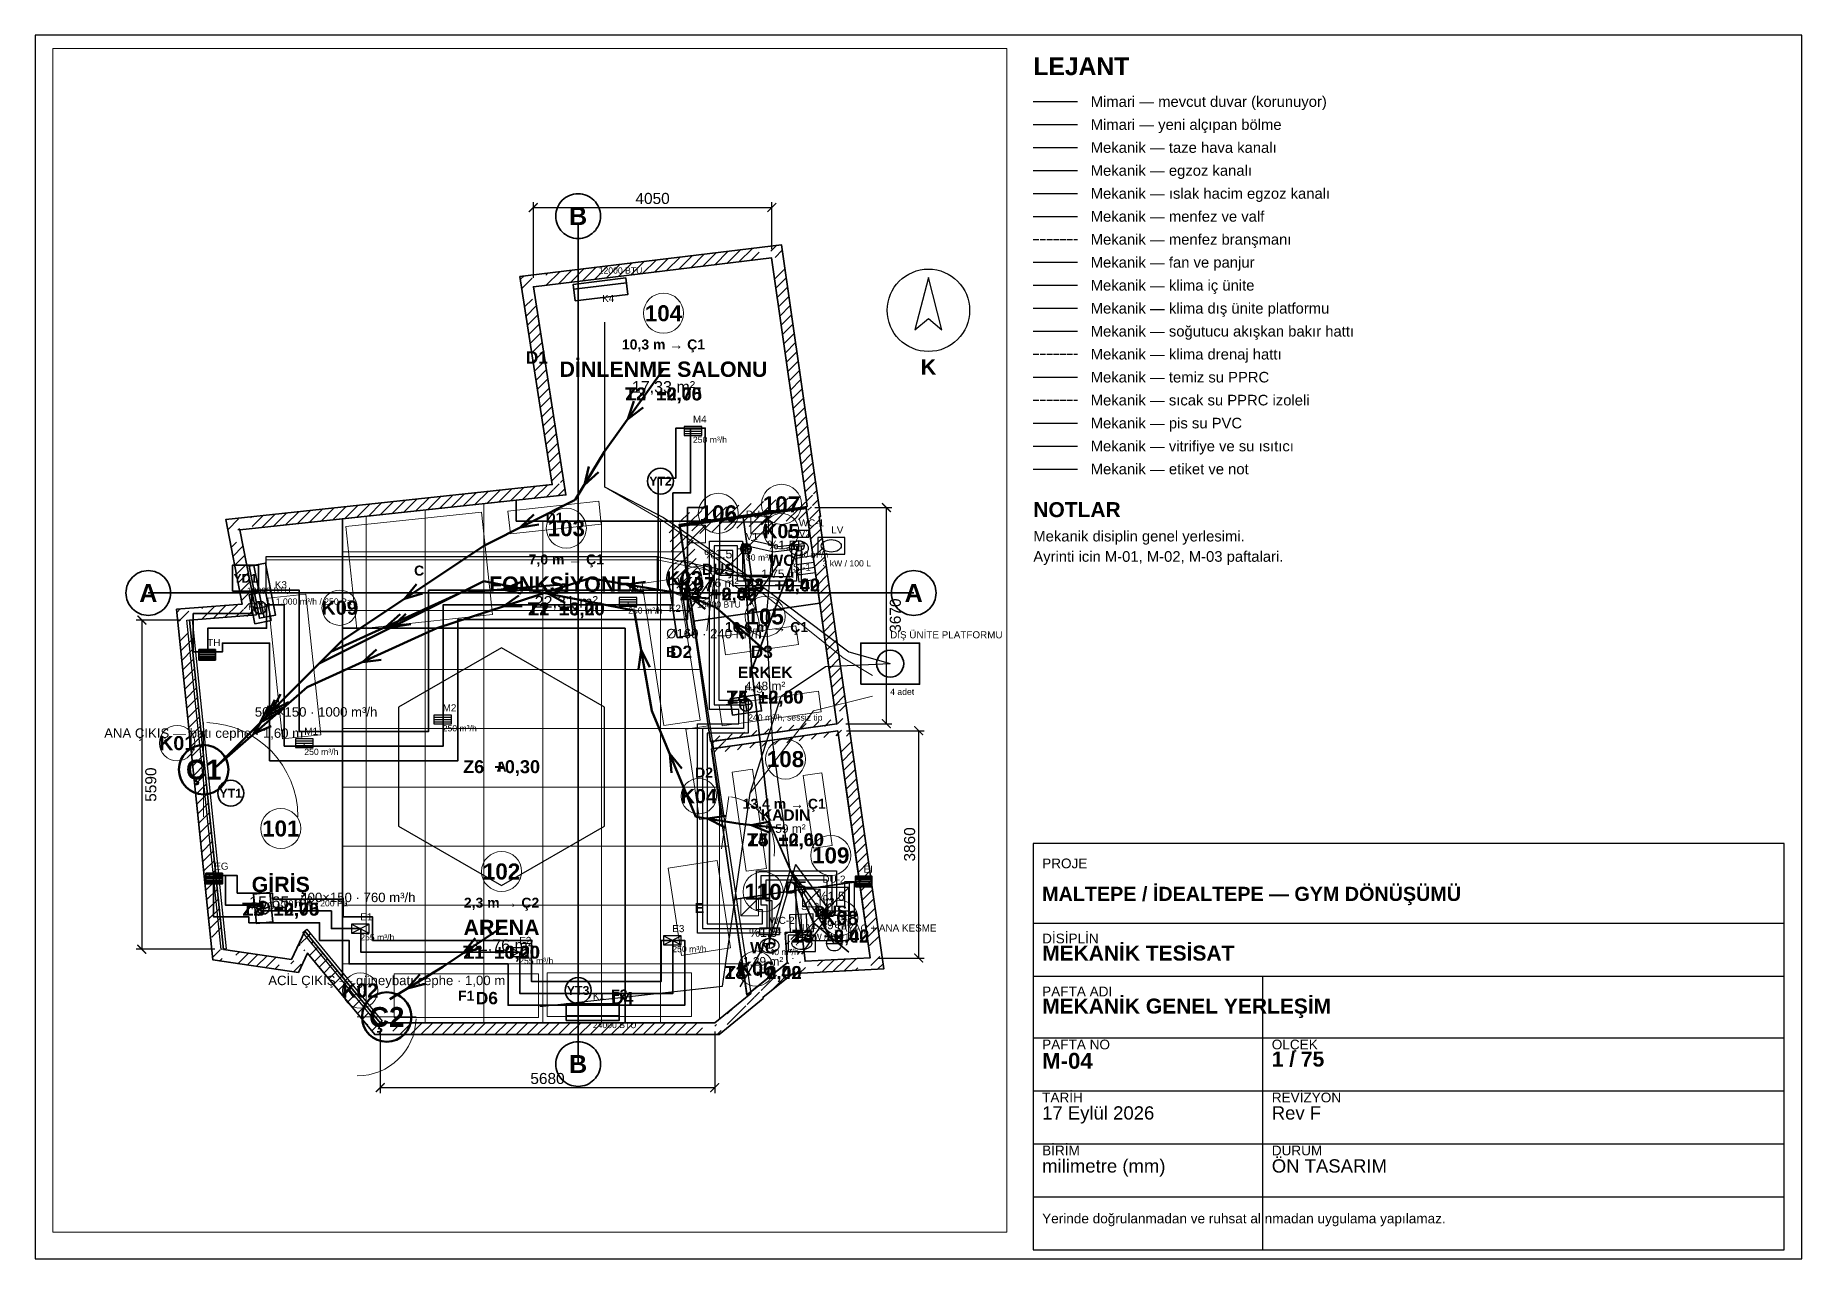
# Paper-space layout 'M-04 MEKANİK GENEL YERLEŞİM' of a CAD drawing. Header units: millimetres. Extents: x 10 to 410, y 10 to 287.
# The model-space entities are those that its viewports show. They can reach past a viewport. Long polylines and large blocks are cut down to what shows.
import ezdxf
from ezdxf.enums import TextEntityAlignment as Align

# ---------------------------------------------------------------- set-up
doc = ezdxf.new("R2010")
doc.units = ezdxf.units.MM
doc.linetypes.add('DASHDOT', pattern=[3.556, 2.54, -0.508, 0, -0.508])
doc.linetypes.add('DASHED', pattern=[1.524, 1.27, -0.254])
for name, color, linetype, lineweight in [('A-CEPHE', 5, 'Continuous', 25), ('A-DUVAR-MEVCUT', 8, 'Continuous', 35), ('A-DUVAR-YENI', 1, 'Continuous', 35), ('A-EKIPMAN', 9, 'Continuous', 18), ('A-KAPI', 8, 'Continuous', 18), ('A-KESIT-HAT', 1, 'DASHDOT', 35), ('A-MAHAL', 6, 'Continuous', 18), ('A-MOBILYA', 9, 'Continuous', 18), ('A-TAVAN-KAPAK', 150, 'Continuous', 18), ('A-TAVAN-SINIR', 150, 'Continuous', 25), ('A-TAVAN-YAZI', 150, 'Continuous', 13), ('A-YANGIN-EKIP', 1, 'Continuous', 35), ('A-YANGIN-KACIS', 3, 'Continuous', 50), ('A-YAZI', 8, 'Continuous', 13), ('A-ZEMIN-DERZ', 253, 'Continuous', 13), ('A-ZEMIN-SINIR', 30, 'Continuous', 25), ('A-ZEMIN-YAZI', 30, 'Continuous', 13), ('G-ANTET', 7, 'Continuous', 25), ('G-KUZEY', 7, 'Continuous', 25), ('G-OLCU', 7, 'Continuous', 13), ('M-HAVA-BESLEME', 3, 'Continuous', 35), ('M-HAVA-BRANSMAN', 3, 'DASHED', 18), ('M-HAVA-CIHAZ', 2, 'Continuous', 35), ('M-HAVA-EGZOZ', 1, 'Continuous', 35), ('M-HAVA-ISLAK', 6, 'Continuous', 25), ('M-HAVA-MENFEZ', 3, 'Continuous', 25), ('M-KLIMA-BAKIR', 4, 'Continuous', 25), ('M-KLIMA-DIS', 4, 'Continuous', 35), ('M-KLIMA-DRENAJ', 4, 'DASHED', 18), ('M-KLIMA-IC', 4, 'Continuous', 35), ('M-SIHHI-CIHAZ', 8, 'Continuous', 25), ('M-SIHHI-PIS', 8, 'Continuous', 35), ('M-SIHHI-SICAK', 30, 'DASHED', 25), ('M-SIHHI-TEMIZ', 5, 'Continuous', 25), ('M-YAZI', 7, 'Continuous', 13)]:
    doc.layers.add(name, color=color, linetype=linetype, lineweight=lineweight)
doc.styles.add('GYM', font='arial.ttf')
doc.styles.add('GYM-B', font='arialbd.ttf')
doc.dimstyles.new('GYM-75', dxfattribs={"dimscale": 75, "dimtxt": 2.5, "dimasz": 2, "dimexe": 1.25, "dimexo": 2, "dimgap": 0.8, "dimtad": 1, "dimdec": 0, "dimtxsty": 'GYM', "dimblk": 'ARCHTICK', "dimcen": 2.5, "dimclrt": 7, "dimazin": 3, "dimtfac": 1, "dimtmove": 0, "dimatfit": 3})

psp = doc.layouts.new('M-04 MEKANİK GENEL YERLEŞİM')

# ---------------------------------------------------------------- texts
at = {"layer": 'G-ANTET'}
for s, height, style, p in [('LEJANT', 4, 'GYM-B', (236, 280)), ('Mimari — mevcut duvar (korunuyor)', 2.4, 'GYM', (249, 272)), ('Mimari — yeni alçıpan bölme', 2.4, 'GYM', (249, 266.8)), ('Mekanik — taze hava kanalı', 2.4, 'GYM', (249, 261.6)), ('Mekanik — egzoz kanalı', 2.4, 'GYM', (249, 256.4)), ('Mekanik — ıslak hacim egzoz kanalı', 2.4, 'GYM', (249, 251.2)), ('Mekanik — menfez ve valf', 2.4, 'GYM', (249, 246)), ('Mekanik — menfez branşmanı', 2.4, 'GYM', (249, 240.8)), ('Mekanik — fan ve panjur', 2.4, 'GYM', (249, 235.6)), ('Mekanik — klima iç ünite', 2.4, 'GYM', (249, 230.4)), ('Mekanik — klima dış ünite platformu', 2.4, 'GYM', (249, 225.2)), ('Mekanik — soğutucu akışkan bakır hattı', 2.4, 'GYM', (249, 220)), ('Mekanik — klima drenaj hattı', 2.4, 'GYM', (249, 214.8)), ('Mekanik — temiz su PPRC', 2.4, 'GYM', (249, 209.6)), ('Mekanik — sıcak su PPRC izoleli', 2.4, 'GYM', (249, 204.4)), ('Mekanik — pis su PVC', 2.4, 'GYM', (249, 199.2)), ('Mekanik — vitrifiye ve su ısıtıcı', 2.4, 'GYM', (249, 194)), ('Mekanik — etiket ve not', 2.4, 'GYM', (249, 188.8)), ('NOTLAR', 3.4, 'GYM-B', (236, 179.6)), ('Mekanik disiplin genel yerlesimi.', 2.4, 'GYM', (236, 173.6)), ('Ayrinti icin M-01, M-02, M-03 paftalari.', 2.4, 'GYM', (236, 169))]:
    psp.add_text(s, height=height, dxfattribs=dict(at, style=style)).set_placement(p, align=Align.MIDDLE_LEFT)

msp = doc.modelspace()

# ---------------------------------------------------------------- texts
at = {"layer": 'A-EKIPMAN', "style": 'GYM-B'}
for s, p in [('D1', (6200, 8580)), ('C', (3900, 7680)), ('B', (8180, 6300)), ('A', (5300, 4350)), ('D2', (8740, 4250)), ('E', (8660, 1950)), ('F1', (4700, 460)), ('F2', (7300, 480))]:
    msp.add_text(s, height=170, dxfattribs=at).set_placement(p, align=Align.MIDDLE_CENTER)
at = {"layer": 'A-KESIT-HAT', "style": 'GYM-B'}
for s, p in [('B', (6600, 13700)), ('A', (-700, 7300)), ('A', (12300, 7300)), ('B', (6600, -700))]:
    msp.add_text(s, height=304, dxfattribs=at).set_placement(p, align=Align.MIDDLE_CENTER)
at = {"layer": 'A-MAHAL', "style": 'GYM-B'}
for s, height, p in [('104', 272, (8050, 12050)), ('D1', 210, (5900, 11300)), ('106', 272, (8981.2, 8652.2)), ('107', 272, (10054.2, 8805)), ('103', 272, (6400, 8400)), ('K05', 240, (10050, 8350)), ('K03', 240, (8400, 7550)), ('K07', 240, (8620, 7450)), ('K09', 240, (2550, 7050)), ('105', 272, (9777.1, 6901.4)), ('D2', 210, (8350, 6300)), ('D3', 210, (9720, 6300)), ('K01', 240, (-210, 4750)), ('108', 272, (10122.7, 4478.5)), ('K04', 240, (8650, 3850)), ('101', 272, (1550, 3300)), ('102', 272, (5300, 2570)), ('109', 272, (10890.8, 2843.6)), ('D5', 210, (10300, 2300)), ('110', 272, (9742.1, 2225)), ('K08', 240, (11050, 1780)), ('K06', 240, (9620, 920)), ('K02', 240, (2900, 550)), ('D6', 210, (5050, 420)), ('D4', 210, (7350, 420))]:
    msp.add_text(s, height=height, dxfattribs=at).set_placement(p, align=Align.MIDDLE_CENTER)
at = {"layer": 'A-TAVAN-YAZI', "style": 'GYM-B'}
for s, p in [('T2  +2,75', (8050, 10680)), ('T3  +2,40', (10054.2, 7435)), ('T3  +2,40', (8981.2, 7282.2)), ('T1  +3,20', (6400, 7030)), ('T4  +2,60', (9777.1, 5531.4)), ('T4  +2,60', (10122.7, 3108.5)), ('T2  +2,75', (1550, 1930)), ('T3  +2,40', (10890.8, 1473.6)), ('T1  +3,20', (5300, 1200)), ('T3  +2,40', (9742.1, 855))]:
    msp.add_text(s, height=220, dxfattribs=at).set_placement(p, align=Align.MIDDLE_CENTER)
at = {"layer": 'A-YANGIN-EKIP', "style": 'GYM-B'}
for s, p in [('YT2', (8000, 9200)), ('YD1', (950, 7550)), ('YT1', (700, 3900)), ('YT3', (6600, 550))]:
    msp.add_text(s, height=150, dxfattribs=at).set_placement(p, align=Align.MIDDLE_CENTER)
at = {"layer": 'A-YANGIN-KACIS'}
for s, height, style, p in [('10,3 m → Ç1', 170, 'GYM-B', (8050, 11520)), ('7,0 m → Ç1', 170, 'GYM-B', (6400, 7870)), ('10,6 m → Ç1', 170, 'GYM-B', (9800, 6720)), ('ANA ÇIKIŞ — batı cephe · 1,60 m', 160, 'GYM', (240, 4920)), ('Ç1', 336, 'GYM-B', (240, 4300)), ('13,4 m → Ç1', 170, 'GYM-B', (10100, 3720)), ('2,3 m → Ç2', 170, 'GYM-B', (5300, 2040)), ('ACİL ÇIKIŞ — güneybatı cephe · 1,00 m', 160, 'GYM', (3350, 720)), ('Ç2', 336, 'GYM-B', (3350, 100))]:
    msp.add_text(s, height=height, dxfattribs=dict(at, style=style)).set_placement(p, align=Align.MIDDLE_CENTER)
at = {"layer": 'A-YAZI'}
for s, height, style, p in [('DİNLENME SALONU', 260, 'GYM-B', (8050, 11100)), ('17,33 m²', 195, 'GYM', (8050, 10800)), ('DUŞ', 190, 'GYM-B', (8981.2, 7702.2)), ('WC', 190, 'GYM-B', (10054.2, 7855)), ('FONKSİYONEL', 260, 'GYM-B', (6400, 7450)), ('1,76 m²', 145, 'GYM', (8981.2, 7472.2)), ('1,75 m²', 145, 'GYM', (10054.2, 7625)), ('22,31 m²', 195, 'GYM', (6400, 7150)), ('ERKEK', 190, 'GYM-B', (9777.1, 5951.4)), ('4,48 m²', 145, 'GYM', (9777.1, 5721.4)), ('KADIN', 190, 'GYM-B', (10122.7, 3528.5)), ('5,59 m²', 145, 'GYM', (10122.7, 3298.5)), ('GİRİŞ', 260, 'GYM-B', (1550, 2350)), ('15,65 m²', 195, 'GYM', (1550, 2050)), ('DUŞ', 190, 'GYM-B', (10890.8, 1893.6)), ('ARENA', 260, 'GYM-B', (5300, 1620)), ('1,39 m²', 145, 'GYM', (10890.8, 1663.6)), ('31,76 m²', 195, 'GYM', (5300, 1320)), ('WC', 190, 'GYM-B', (9742.1, 1275)), ('1,29 m²', 145, 'GYM', (9742.1, 1045))]:
    msp.add_text(s, height=height, dxfattribs=dict(at, style=style)).set_placement(p, align=Align.MIDDLE_CENTER)
at = {"layer": 'A-ZEMIN-YAZI'}
for s, height, style, p in [('Z3  ±0,00', 220, 'GYM-B', (8050, 10680)), ('%1,5', 150, 'GYM', (10054.2, 8115)), ('%1,5', 150, 'GYM', (8981.2, 7962.2)), ('Z4  −0,02', 220, 'GYM-B', (10054.2, 7435)), ('Z4  −0,02', 220, 'GYM-B', (8981.2, 7282.2)), ('Z2  ±0,00', 220, 'GYM-B', (6400, 7030)), ('Z5  ±0,00', 220, 'GYM-B', (9777.1, 5531.4)), ('Z6  +0,30', 220, 'GYM-B', (5300, 4350)), ('Z5  ±0,00', 220, 'GYM-B', (10122.7, 3108.5)), ('%1,5', 150, 'GYM', (10890.8, 2153.6)), ('Z3  ±0,00', 220, 'GYM-B', (1550, 1930)), ('%1,5', 150, 'GYM', (9742.1, 1535)), ('Z4  −0,02', 220, 'GYM-B', (10890.8, 1473.6)), ('Z1  ±0,00', 220, 'GYM-B', (5300, 1200)), ('Z4  −0,02', 220, 'GYM-B', (9742.1, 855))]:
    msp.add_text(s, height=height, dxfattribs=dict(at, style=style)).set_placement(p, align=Align.MIDDLE_CENTER)
at = {"layer": 'M-YAZI', "style": 'GYM'}
for s, p in [('Ø160 · 240 m³/h', (8910, 6610)), ('500×150 · 1000 m³/h', (2150, 5280)), ('400×150 · 760 m³/h', (2860, 2130))]:
    msp.add_text(s, height=160, dxfattribs=at).set_placement(p, align=Align.MIDDLE_CENTER)

# ---------------------------------------------------------------- blocks, each defined once
blk = doc.blocks.new('ANTET_A3')
for p, q in [((0, 74), (170, 74)), ((0, 62), (170, 62)), ((52, 0), (52, 62)), ((0, 48), (170, 48)), ((0, 36), (170, 36)), ((0, 24), (170, 24)), ((0, 12), (170, 12))]:
    blk.add_line(p, q)
blk.add_lwpolyline([(0, 0), (170, 0), (170, 92), (0, 92)], close=True)
at = {"style": 'GYM'}
for s, p in [('PROJE', (2, 87.5)), ('DİSİPLİN', (2, 70.5)), ('PAFTA ADI', (2, 58.5)), ('ÖLÇEK', (54, 46.5)), ('PAFTA NO', (2, 46.5)), ('TARİH', (2, 34.5)), ('REVİZYON', (54, 34.5)), ('BİRİM', (2, 22.5)), ('DURUM', (54, 22.5))]:
    blk.add_text(s, height=2.2, dxfattribs=at).set_placement(p, align=Align.MIDDLE_LEFT)
for tag, p, height, style in [('PROJE', (2, 79), 3.2, 'GYM-B'), ('DISIPLIN', (2, 65.5), 3.4, 'GYM-B'), ('PAFTA_ADI', (2, 53.5), 3.4, 'GYM-B'), ('PAFTA_NO', (2, 41), 3.6, 'GYM-B'), ('OLCEK', (54, 41.5), 3.4, 'GYM-B'), ('TARIH', (2, 29.5), 3, 'GYM'), ('REV', (54, 29.5), 3, 'GYM'), ('BIRIM', (2, 17.5), 3, 'GYM'), ('DURUM', (54, 17.5), 3, 'GYM'), ('NOT', (2, 6), 2.2, 'GYM')]:
    blk.add_attdef(tag, p, '', height=height, dxfattribs=dict(style=style))
blk = doc.blocks.new('G_KUZEY')
blk.add_lwpolyline([(0, 560), (-230, -330), (0, -140), (230, -330)], close=True)
blk.add_circle((0, 0), 700)
at = {"style": 'GYM-B'}
blk.add_text('K', height=260, dxfattribs=at).set_placement((0, -960), align=Align.MIDDLE_CENTER)
blk = doc.blocks.new('_ARCHTICK')
at = {"color": 0, "linetype": 'BYBLOCK', "const_width": 0.15}
blk.add_lwpolyline([(-0.5, -0.5), (0.5, 0.5)], dxfattribs=at)
blk = doc.blocks.new('M_MENFEZ_BESLEME')
for p, q in [((-150, 40), (150, 40)), ((-150, 0), (150, 0)), ((-150, -40), (150, -40))]:
    blk.add_line(p, q)
blk.add_lwpolyline([(-150, -75), (150, -75), (150, 75), (-150, 75)], close=True)
at = {"style": 'GYM'}
for tag, p, height in [('KOD', (0, 140), 120), ('DEBI', (0, -200), 105)]:
    blk.add_attdef(tag, p, '', height=height, dxfattribs=at)
blk = doc.blocks.new('M_MENFEZ_EGZOZ')
for p, q in [((-150, -75), (150, 75)), ((-150, 75), (150, -75))]:
    blk.add_line(p, q)
blk.add_lwpolyline([(-150, -75), (150, -75), (150, 75), (-150, 75)], close=True)
at = {"style": 'GYM'}
for tag, p, height in [('KOD', (0, 140), 120), ('DEBI', (0, -200), 105)]:
    blk.add_attdef(tag, p, '', height=height, dxfattribs=at)
blk = doc.blocks.new('M_VALF')
for p, q in [((-90, 0), (90, 0)), ((0, -90), (0, 90))]:
    blk.add_line(p, q)
blk.add_circle((0, 0), 90)
at = {"style": 'GYM'}
for tag, p, height in [('KOD', (0, 150), 120), ('DEBI', (0, -200), 105)]:
    blk.add_attdef(tag, p, '', height=height, dxfattribs=at)
blk = doc.blocks.new('M_FAN')
for q in [(-105, 0), (0, 105), (105, 0), (0, -105)]:
    blk.add_line((0, 0), q)
blk.add_lwpolyline([(-250, -140), (250, -140), (250, 140), (-250, 140)], close=True)
blk.add_circle((0, 0), 105)
at = {"style": 'GYM'}
for tag, p, height in [('KOD', (0, 210), 120), ('TANIM', (0, -270), 105)]:
    blk.add_attdef(tag, p, '', height=height, dxfattribs=at)
blk = doc.blocks.new('M_PANJUR')
for p, q in [((-140, 64), (140, 64)), ((-140, 32), (140, 32)), ((-140, 0), (140, 0)), ((-140, -32), (140, -32)), ((-140, -64), (140, -64))]:
    blk.add_line(p, q)
blk.add_lwpolyline([(-140, -90), (140, -90), (140, 90), (-140, 90)], close=True)
at = {"style": 'GYM'}
blk.add_attdef('KOD', (0, 150), '', height=120, dxfattribs=at)
blk = doc.blocks.new('M_KLIMA_IC')
blk.add_line((-450, -60), (450, -60))
blk.add_lwpolyline([(-450, -140), (450, -140), (450, 140), (-450, 140)], close=True)
at = {"style": 'GYM'}
for tag, p, height in [('KOD', (0, 215), 120), ('KAPASITE', (0, -270), 105)]:
    blk.add_attdef(tag, p, '', height=height, dxfattribs=at)
blk = doc.blocks.new('M_KLIMA_DIS')
blk.add_lwpolyline([(-500, -350), (500, -350), (500, 350), (-500, 350)], close=True)
blk.add_circle((0, 0), 230)
at = {"style": 'GYM'}
for tag, p, height in [('KOD', (0, 430), 120), ('ADET', (0, -530), 105)]:
    blk.add_attdef(tag, p, '', height=height, dxfattribs=at)
blk = doc.blocks.new('M_KLOZET')
blk.add_lwpolyline([(-170, 150), (170, 150), (170, 260), (-170, 260)], close=True)
blk.add_ellipse((0, -40), major_axis=(160, 0), ratio=0.78)
at = {"style": 'GYM'}
blk.add_attdef('KOD', (0, 330), '', height=120, dxfattribs=at)
blk = doc.blocks.new('M_LAVABO')
blk.add_lwpolyline([(-230, -140), (230, -140), (230, 140), (-230, 140)], close=True)
blk.add_ellipse((0, 0), major_axis=(170, 0), ratio=0.62)
at = {"style": 'GYM'}
blk.add_attdef('KOD', (0, 210), '', height=120, dxfattribs=at)
blk = doc.blocks.new('M_DUS')
blk.add_line((-450, -450), (450, 450))
blk.add_lwpolyline([(-450, -450), (450, -450), (450, 450), (-450, 450)], close=True)
blk.add_circle((0, 0), 80)
at = {"style": 'GYM'}
blk.add_attdef('KOD', (0, 530), '', height=120, dxfattribs=at)
blk = doc.blocks.new('M_SUZGEC')
blk.add_lwpolyline([(-75, -75), (75, -75), (75, 75), (-75, 75)], close=True)
blk.add_circle((0, 0), 42)
blk = doc.blocks.new('M_ISITICI')
for p, q in [((-90, -150), (-90, 150)), ((0, -150), (0, 150)), ((90, -150), (90, 150))]:
    blk.add_line(p, q)
blk.add_lwpolyline([(-200, -150), (200, -150), (200, 150), (-200, 150)], close=True)
at = {"style": 'GYM'}
for tag, p, height in [('KOD', (0, 225), 120), ('GUC', (0, -285), 105)]:
    blk.add_attdef(tag, p, '', height=height, dxfattribs=at)
blk = doc.blocks.new('M_SAYAC')
blk.add_line((-130, 0), (130, 0))
blk.add_circle((0, 0), 130)
at = {"style": 'GYM'}
blk.add_attdef('KOD', (0, 200), '', height=120, dxfattribs=at)

# ---------------------------------------------------------------- dimensions: what is measured, and where the dimension line sits
at = {"layer": 'G-OLCU'}
for base, p1, p2 in [((5840, 13845), (5840, 12500), (9890, 12990)), ((3240, -1100), (3240, 0), (8920, 0))]:
    msp.add_linear_dim(base=base, p1=p1, p2=p2, dimstyle='GYM-75', dxfattribs=at).render()
for base, p1, p2 in [((11835, 8750), (10470, 8750), (11000, 5080)), ((-810, 6840), (0, 6840), (580, 1250)), ((12385, 1100), (11560, 1100), (11010, 4960))]:
    msp.add_linear_dim(base=base, p1=p1, p2=p2, angle=90, dimstyle='GYM-75', dxfattribs=at).render()

# ---------------------------------------------------------------- hatches: boundary and pattern name
at = {"layer": 'A-DUVAR-MEVCUT'}
h = msp.add_hatch(dxfattribs=at)
h.set_pattern_fill('ANSI31', scale=40)
h.paths.add_polyline_path([(11012, 4959), (11563, 1104), (11761, 1132.3), (11210, 4987.3)])
h.paths.add_polyline_path([(11353, 1093), (11563, 1104), (11533, 1314), (11735, 1314), (11773, 1048.3), (11773, 914.7), (11377.4, 894), (11353, 894)])
h.paths.add_polyline_path([(11563, 1104), (10456, 1046), (10466.5, 846.3), (11573.5, 904.3)])
h.paths.add_polyline_path([(10432.3, 1256), (10456, 1046), (10666, 1057), (10666, 856.7), (10278.4, 836.4), (10275.5, 862.3), (10246, 838.7), (10246, 1256)])
h.paths.add_polyline_path([(10456, 1046), (10400, 1542), (10201.3, 1519.6), (10257.3, 1023.6)])
h.paths.add_polyline_path([(10190, 1332), (10190, 1534.6), (10400, 1542), (10423.7, 1332)])
h.paths.add_polyline_path([(10400, 1542), (10116, 1532), (10123, 1332.1), (10407, 1342.1)])
h.paths.add_polyline_path([(10326, 1322), (10129.9, 1322), (10116, 1532), (10326, 1539.4)])
h.paths.add_polyline_path([(10116, 1532), (10150, 1018), (10349.6, 1031.2), (10315.6, 1545.2)])
h.paths.add_polyline_path([(9940, 850.4), (10150, 1018), (10136.1, 1228), (10360, 1228), (10360, 840.7), (10278.4, 836.4), (10275.5, 862.3), (10207.5, 808), (9940, 808)])
h.paths.add_polyline_path([(10150, 1018), (9527.5, 521.1), (9652.2, 364.8), (10274.8, 861.7)])
h.paths.add_polyline_path([(9317.5, 322.8), (9531, 498), (9527.5, 521.1), (9737.5, 688.7), (9737.5, 408.7), (9618.5, 311.1), (9317.5, 311.1)])
h.paths.add_polyline_path([(9527.5, 521.1), (9531, 498), (9728.7, 528.2), (9725.2, 551.3)])
h.paths.add_polyline_path([(9321, 325.7), (9531, 498), (9527.5, 521.1), (9741, 691.5), (9741, 411.6), (9590.4, 288), (9321, 288)])
h.paths.add_polyline_path([(9531, 498), (8924, 0), (9050.9, -154.6), (9657.9, 343.4)])
h.paths.add_polyline_path([(9134, -86.4), (8995.5, -200), (8714, -200), (8714, 0), (8924, 0), (9134, 172.3)])
h.paths.add_polyline_path([(8924, 0), (3241, 0), (3241, -200), (8924, -200)])
h.paths.add_polyline_path([(3067.6, 210), (3241, 0), (3451, 0), (3451, -200), (3146.8, -200), (3031, -59.8), (3031, 210)])
h.paths.add_polyline_path([(3241, 0), (1957, 1555), (1802.8, 1427.7), (3086.8, -127.3)])
h.paths.add_polyline_path([(1858.6, 1345), (1957, 1555), (2130.4, 1345)])
h.paths.add_polyline_path([(1957, 1555), (1732, 1075), (1913.1, 990.1), (2138.1, 1470.1)])
h.paths.add_polyline_path([(1522, 904.1), (1522, 1106.3), (1732, 1075), (1830.4, 1285), (1942, 1285), (1942, 1051.8), (1854.4, 865), (1784.2, 865)])
h.paths.add_polyline_path([(1732, 1075), (579, 1247), (549.5, 1049.2), (1702.5, 877.2)])
h.paths.add_polyline_path([(557.3, 1457), (579, 1247), (789, 1215.7), (789, 1037), (631.2, 1037), (396, 1072.1), (369, 1333.3), (369, 1457)])
h.paths.add_polyline_path([(579, 1247), (0, 6840), (-198.9, 6819.4), (380.1, 1226.4)])
h.paths.add_polyline_path([(210, 6856.8), (0, 6840), (21.7, 6630), (-179.3, 6630), (-210, 6926.3), (-210, 7023.8), (116.8, 7050), (210, 7050)])
h.paths.add_polyline_path([(0, 6840), (1136, 6931), (1120, 7130.4), (-16, 7039.4)])
h.paths.add_polyline_path([(1094.8, 7141), (1136, 6931), (926, 6914.2), (926, 7141)])
h.paths.add_polyline_path([(1136, 6931), (853, 8372), (656.7, 8333.5), (939.7, 6892.5)])
h.paths.add_polyline_path([(1063, 8394.5), (853, 8372), (894.2, 8162), (690.4, 8162), (643, 8403.5), (643, 8550.7), (935.7, 8582), (1063, 8582)])
h.paths.add_polyline_path([(853, 8372), (6392, 8965), (6370.7, 9163.9), (831.7, 8570.9)])
h.paths.add_polyline_path([(6359.2, 9175), (6392, 8965), (6182, 8942.5), (6182, 9175)])
h.paths.add_polyline_path([(6392, 8965), (5840, 12499), (5642.4, 12468.1), (6194.4, 8934.1)])
h.paths.add_polyline_path([(6050, 12524.5), (5840, 12499), (5872.8, 12289), (5670.4, 12289), (5630, 12547.5), (5630, 12675), (5910.3, 12709), (6050, 12709)])
h.paths.add_polyline_path([(5840, 12499), (9885, 12990), (9860.9, 13188.5), (5815.9, 12697.5)])
h.paths.add_polyline_path([(9915.2, 12780), (9885, 12990), (9675, 12964.5), (9675, 13166), (9955.3, 13200), (10056.9, 13200), (10095, 12934.7), (10095, 12780)])
h.paths.add_polyline_path([(9885, 12990), (10491, 8771), (10689, 8799.4), (10083, 13018.4)])
h.paths.add_polyline_path([(10500.3, 8561), (10473, 8753), (10281, 8725.3), (10281, 8741.2), (10491, 8771), (10460.8, 8981), (10662.9, 8981), (10701, 8715.7), (10701, 8598.8), (10697.1, 8598.2), (10701, 8570.5), (10701, 8561)])
h.paths.add_polyline_path([(10491, 8771), (8314, 8462), (8342.1, 8264), (10519.1, 8573)])
h.paths.add_polyline_path([(8524, 8472.1), (8329, 8444), (8356.2, 8252), (8346.1, 8252), (8314, 8462), (8524, 8491.8)])
h.paths.add_polyline_path([(8314, 8462), (8485.6, 7338.9), (8683.3, 7369.1), (8511.7, 8492.2)])
h.paths.add_polyline_path([(8455.9, 7548.9), (8485.6, 7338.9), (8453.5, 7548.9)])
h.paths.add_polyline_path([(8485.6, 7338.9), (8329, 8444), (8131, 8415.9), (8287.6, 7310.9)])
h.paths.add_polyline_path([(8539, 8474.3), (8329, 8444), (8358.8, 8234), (8348.8, 8234), (8314, 8462), (8539, 8493.9)])
h.paths.add_polyline_path([(8329, 8444), (10473, 8753), (10444.5, 8951), (8300.5, 8642)])
h.paths.add_polyline_path([(10502.9, 8543), (10473, 8753), (10263, 8722.7), (10263, 8738.6), (10491, 8771), (10463.4, 8963), (10665.5, 8963), (10683, 8841), (10683, 8543)])
h.paths.add_polyline_path([(10473, 8753), (10996, 5080), (11194, 5108.2), (10671, 8781.2)])
h.paths.add_polyline_path([(11024.7, 4870), (11012, 4959), (10786, 4926.8), (10786, 5050.2), (10996, 5080), (10966.1, 5290), (11168.1, 5290), (11206, 5023.9), (11206, 4870)])
h.paths.add_polyline_path([(10996, 5080), (8876.8, 4779), (8904.9, 4580.9), (11024.1, 4882)])
h.paths.add_polyline_path([(9086.8, 4685.1), (8895.3, 4657.9), (8876.8, 4779), (9086.8, 4808.8)])
h.paths.add_polyline_path([(8876.8, 4779), (8895.3, 4657.9), (9093, 4688.1), (9074.5, 4809.2)])
h.paths.add_polyline_path([(9105.3, 4687.8), (8895.3, 4657.9), (8876.8, 4779), (9105.3, 4811.4)])
h.paths.add_polyline_path([(8895.3, 4657.9), (11012, 4959), (10983.8, 5157), (8867.1, 4855.9)])
h.paths.add_polyline_path([(11042, 4749), (11012, 4959), (10802, 4929.1), (10802, 5052.4), (10996, 5080), (10983.3, 5169), (11185.3, 5169), (11222, 4911.6), (11222, 4910.1), (11221, 4910), (11222, 4903.3), (11222, 4749)])

# ---------------------------------------------------------------- linework, layer by layer
at = {"layer": 'A-CEPHE'}
for points in [[(-44.8, 6835.4), (44.8, 6844.6), (624.8, 1254.6), (535.2, 1245.4)], [(3274.8, 28.5), (3205.2, -28.5), (1925.2, 1531.5), (1994.8, 1588.5)]]:
    msp.add_lwpolyline(points, close=True, dxfattribs=at)
at = {"layer": 'A-DUVAR-MEVCUT'}
for points in [[(11221, 4910), (11791.9, 915.7), (10278.4, 836.4), (10275.5, 862.3), (9742.7, 436.9), (9745.9, 415.6), (8995.5, -200), (3146.8, -200), (2004, 1184), (1849.9, 855.2), (396, 1072.1), (-220, 7023), (896.5, 7112.5), (614.7, 8547.6), (6162, 9141.5), (5610.5, 12672.6), (10055.1, 13212.1), (10717.5, 8601.1), (10697.1, 8598.2), (11222.2, 4910.1)], [(11012, 4959), (11563, 1104), (10456, 1046), (10400, 1542), (10116, 1532), (10150, 1018), (9527.5, 521.1), (9531, 498), (8924, 0), (3241, 0), (1957, 1555), (1732, 1075), (579, 1247), (0, 6840), (1136, 6931), (853, 8372), (6392, 8965), (5840, 12499), (9885, 12990), (10491, 8771), (8314, 8462), (8485.6, 7338.9), (8329, 8444), (10473, 8753), (10996, 5080), (8876.8, 4779), (8895.3, 4657.9)]]:
    msp.add_lwpolyline(points, close=True, dxfattribs=at)
at = {"layer": 'A-DUVAR-YENI'}
for points in [[(10473, 8753), (8329, 8444), (8849, 4775), (10996, 5080)], [(10475.8, 8733.2), (10704.2, 7129.4), (9632.7, 6976.8), (9404.3, 8580.6)], [(9403.3, 8580.5), (9631.7, 6976.7), (8558.6, 6823.9), (8331.3, 8427.8)], [(11012, 4959), (8868, 4654), (9466, 472), (10150, 1018), (10116, 1532), (10400, 1542), (10456, 1046), (11563, 1104)], [(11377.5, 2402), (11563, 1104), (10456, 1046), (10400, 1542), (10381.8, 1541.4), (10281.1, 2245.2)], [(10280.1, 2245.1), (10380.8, 1541.3), (10116, 1532), (10150, 1018), (9496.8, 496.6), (9463.2, 491.8), (9233.9, 2095.5)]]:
    msp.add_lwpolyline(points, close=True, dxfattribs=at)
at = {"layer": 'A-EKIPMAN'}
for points in [[(6991.3, 8468.5), (6949.9, 8856.3), (5408.7, 8691.5), (5450.1, 8303.7)], [(4960.5, 8673.3), (2653.6, 8426.8), (2839.5, 6686.7), (5146.4, 6933.2)], [(8301.9, 7552.9), (7689, 7459.1), (8058.1, 5047.1), (8671, 5140.9)], [(5300, 6369.9), (3550.7, 5359.9), (3550.7, 3340.1), (5300, 2330.1), (7049.3, 3340.1), (7049.3, 5359.9)], [(8815.5, 5045.6), (8430, 4986.6), (8664.5, 3454.4), (9050, 3513.4)], [(9188.6, 1272.2), (8961.7, 2754.9), (8131.4, 2627.8), (8358.3, 1145.1)], [(5925, 90), (5925, 830), (3475, 830), (3475, 90)], [(8525, 110), (8525, 850), (6075, 850), (6075, 110)]]:
    msp.add_lwpolyline(points, close=True, dxfattribs=at)
at = {"layer": 'A-KAPI'}
for p, q in [((8787.4, 6654.4), (8912.6, 7545.6)), ((240, 3500), (240, 5100)), ((9037.4, 2954.4), (9162.6, 3845.6)), ((2850, 100), (3850, 100))]:
    msp.add_line(p, q, dxfattribs=at)
for centre, radius, start, end in [((8787.4, 6654.4), 900, -8, 80), ((240, 3500), 1600, 0, 88), ((9037.4, 2954.4), 900, -8, 80), ((2850, 100), 1000, -90, -2)]:
    msp.add_arc(centre, radius, start, end, dxfattribs=at)
at = {"layer": 'A-KESIT-HAT'}
for p, q in [((6600, -700), (6600, 13700)), ((-700, 7300), (12300, 7300))]:
    msp.add_line(p, q, dxfattribs=at)
for centre in [(6600, 13700), (-700, 7300), (12300, 7300), (6600, -700)]:
    msp.add_circle(centre, 380, dxfattribs=at)
at = {"layer": 'A-MAHAL'}
for centre, radius in [((8050, 12050), 340), ((10054.2, 8805), 340), ((6400, 8400), 340), ((8981.2, 8652.2), 340), ((10050, 8350), 300), ((8400, 7550), 300), ((8620, 7450), 300), ((2550, 7050), 300), ((9777.1, 6901.4), 340), ((-210, 4750), 300), ((10122.7, 4478.5), 340), ((8650, 3850), 300), ((1550, 3300), 340), ((10890.8, 2843.6), 340), ((5300, 2570), 340), ((9742.1, 2225), 340), ((11050, 1780), 300), ((9620, 920), 300), ((2900, 550), 300)]:
    msp.add_circle(centre, radius, dxfattribs=at)
at = {"layer": 'A-MOBILYA'}
for points in [[(1977.8, 7277.4), (1331.3, 7209.5), (1582.2, 4822.6), (2228.7, 4890.5)], [(9058.5, 6566.5), (9103.5, 6249.7), (10341, 6425.5), (10296, 6742.3)], [(8998.1, 5391.3), (9047.4, 5044.8), (10730.5, 5283.9), (10681.2, 5630.4)], [(9561.8, 4306.6), (9215.3, 4257), (9456, 2574.1), (9802.5, 2623.7)], [(10737, 4247.3), (10420.3, 4202), (10597.2, 2964.6), (10914, 3009.9)]]:
    msp.add_lwpolyline(points, close=True, dxfattribs=at)
at = {"layer": 'A-TAVAN-KAPAK'}
for p, q in [((8461.3, 8150.5), (8761.3, 8450.5)), ((9534.3, 8303.2), (9834.3, 8603.2)), ((9363.9, 1815.1), (9663.9, 2115.1)), ((10411.1, 1972), (10711.1, 2272))]:
    msp.add_line(p, q, dxfattribs=at)
for points in [[(8461.3, 8150.5), (8761.3, 8150.5), (8761.3, 8450.5), (8461.3, 8450.5)], [(9534.3, 8303.2), (9834.3, 8303.2), (9834.3, 8603.2), (9534.3, 8603.2)], [(9363.9, 1815.1), (9663.9, 1815.1), (9663.9, 2115.1), (9363.9, 2115.1)], [(10411.1, 1972), (10711.1, 1972), (10711.1, 2272), (10411.1, 2272)]]:
    msp.add_lwpolyline(points, close=True, dxfattribs=at)
at = {"layer": 'A-TAVAN-SINIR'}
for points in [[(5550, 8520), (5550, 8874.9), (6392, 8965), (5840, 12499), (9885, 12990), (10491, 8771), (8722.6, 8520)], [(8924, 0), (7400, 0), (7400, 6700), (2600, 6700), (2600, 8559), (5550, 8874.9), (5550, 8520), (8722.6, 8520), (8314, 8462), (9531, 498)], [(10475.8, 8733.2), (10704.2, 7129.4), (9632.7, 6976.8), (9404.3, 8580.6)], [(1957, 1555), (1732, 1075), (579, 1247), (0, 6840), (1136, 6931), (853, 8372), (2600, 8559), (2600, 776.3)], [(9403.3, 8580.5), (9631.7, 6976.7), (8558.6, 6823.9), (8331.3, 8427.8)], [(10996, 5080), (8849, 4775), (8558.8, 6822.9), (8558.8, 6822.9), (10704.3, 7128.4)], [(7400, 6700), (7400, 0), (3241, 0), (2600, 776.3), (2600, 6700)], [(8868, 4654), (11012, 4959), (11377.3, 2403), (11377.3, 2403), (9233.7, 2096.5)], [(11377.5, 2402), (11563, 1104), (10456, 1046), (10400, 1542), (10381.8, 1541.4), (10281.1, 2245.2)], [(10280.1, 2245.1), (10380.8, 1541.3), (10116, 1532), (10150, 1018), (9496.8, 496.6), (9463.2, 491.8), (9233.9, 2095.5)]]:
    msp.add_lwpolyline(points, close=True, dxfattribs=at)
at = {"layer": 'A-YANGIN-EKIP'}
msp.add_lwpolyline([(730, 7330), (1170, 7330), (1170, 7770), (730, 7770)], close=True, dxfattribs=at)
for centre in [(8000, 9200), (700, 3900), (6600, 550)]:
    msp.add_circle(centre, 220, dxfattribs=at)
at = {"layer": 'A-YANGIN-KACIS'}
for p, q in [((7445.4, 10253.5), (7546.6, 10560)), ((7445.4, 10253.5), (7702.4, 10448.7)), ((6706.3, 9136.3), (6785, 9449.3)), ((6706.3, 9136.3), (6948.5, 9349.6)), ((5614.2, 8409.1), (5846.5, 8633.2)), ((5614.2, 8409.1), (5932.5, 8462.1)), ((3650.2, 7200.2), (3853.5, 7450.8)), ((3650.2, 7200.2), (3959.8, 7291.4)), ((5320.6, 7360.1), (5619.8, 7481.1)), ((5320.6, 7360.1), (5635.7, 7290.2)), ((5328.9, 7069.1), (5592.1, 7255.8)), ((6098.4, 7284.6), (6419.2, 7319.3)), ((6098.4, 7284.6), (6382.4, 7131.4)), ((7422.5, 7445), (7742.3, 7488.1)), ((7422.5, 7445), (7710.5, 7299.3)), ((8508.9, 7234.4), (8756.3, 7027.2)), ((8508.9, 7234.4), (8830.2, 7203.9)), ((3336.1, 6725.5), (3577.1, 6940.2)), ((3439, 6719.5), (3671.8, 6943)), ((5328.9, 7069.1), (5651.6, 7073.8)), ((3336.1, 6725.5), (3656.3, 6765.9)), ((3439, 6719.5), (3757.5, 6771.7)), ((9240, 6794.1), (9407.8, 6518.4)), ((9240, 6794.1), (9534.5, 6662)), ((2936.1, 6125.5), (3177.1, 6340.2)), ((7668.7, 6327.3), (7628, 6007.1)), ((7668.7, 6327.3), (7816.6, 6040.4)), ((2936.1, 6125.5), (3256.3, 6165.9)), ((1297.7, 5197.7), (1447.9, 5483.3)), ((1397.7, 5297.7), (1547.9, 5583.3)), ((1397.7, 5297.7), (1683.3, 5447.9)), ((1089.3, 4906.8), (1258.8, 5181.4)), ((1197.7, 5097.7), (1347.9, 5383.3)), ((1197.7, 5097.7), (1483.3, 5247.9)), ((1297.7, 5197.7), (1583.3, 5347.9)), ((1089.3, 4906.8), (1384.6, 5037)), ((8155.8, 4566.2), (8185.9, 4244.8)), ((8155.8, 4566.2), (8362.7, 4318.5)), ((8797.3, 3468.4), (9116.7, 3514.3)), ((8797.3, 3468.4), (9086.4, 3325.2)), ((9546, 3359.1), (9862.6, 3421.6)), ((9546, 3359.1), (9842.3, 3231.2)), ((4650.5, 1184.8), (4853.2, 1435.9)), ((4650.5, 1184.8), (4959.8, 1276.8)), ((3696.4, 581.1), (3909.4, 823.5)), ((3696.4, 581.1), (4009.3, 660.1))]:
    msp.add_line(p, q, dxfattribs=at)
for points in [[(8050, 11100), (7050, 9700), (6550, 8880), (5000, 8100), (2600, 6500), (450, 4350)], [(9800, 6300), (8950, 7050), (8400, 7280), (6800, 7550), (4200, 6700), (2000, 5700), (450, 4350)], [(10100, 3300), (9350, 3380), (8600, 3500), (7850, 5300), (7550, 7000), (5000, 7500), (2200, 6100), (450, 4350)], [(6400, 7450), (4600, 7300), (2400, 6300), (450, 4350)], [(5300, 1620), (4300, 950), (3400, 400)]]:
    msp.add_lwpolyline(points, dxfattribs=at)
for centre in [(240, 4300), (3350, 100)]:
    msp.add_circle(centre, 420, dxfattribs=at)
at = {"layer": 'A-ZEMIN-DERZ'}
for p, q in [((4000, 6700), (4000, 8708.9)), ((5000, 6700), (5000, 8816)), ((3000, 6700), (3000, 8601.9)), ((6000, 6700), (6000, 8520)), ((7000, 6700), (7000, 8520)), ((8000, 0), (8000, 8520)), ((2600, 8000), (8384.6, 8000)), ((2600, 7000), (8537.4, 7000)), ((3000, 291.9), (3000, 6700)), ((4000, 0), (4000, 6700)), ((5000, 0), (5000, 6700)), ((6000, 0), (6000, 6700)), ((7000, 0), (7000, 6700)), ((2600, 6000), (7400, 6000)), ((7400, 6000), (8690.2, 6000)), ((2600, 5000), (7400, 5000)), ((7400, 5000), (8843, 5000)), ((2600, 4000), (7400, 4000)), ((7400, 4000), (8995.9, 4000)), ((9000, 62.4), (9000, 3972.8)), ((2600, 3000), (7400, 3000)), ((7400, 3000), (9148.7, 3000)), ((2600, 2000), (7400, 2000)), ((7400, 2000), (9301.5, 2000)), ((2600, 1000), (7400, 1000)), ((7400, 1000), (9454.3, 1000)), ((3241, 0), (7400, 0)), ((7400, 0), (8924, 0))]:
    msp.add_line(p, q, dxfattribs=at)
at = {"layer": 'A-ZEMIN-SINIR'}
for p, q in [((9524.3, 7096.8), (10054.2, 7855)), ((8451.3, 6943.9), (8981.2, 7702.2)), ((10401.1, 1166), (10890.8, 1893.6)), ((9353.9, 611.8), (9742.1, 1275))]:
    msp.add_line(p, q, dxfattribs=at)
for points in [[(5550, 8520), (5550, 8874.9), (6392, 8965), (5840, 12499), (9885, 12990), (10491, 8771), (8722.6, 8520)], [(8924, 0), (7400, 0), (7400, 6700), (2600, 6700), (2600, 8559), (5550, 8874.9), (5550, 8520), (8722.6, 8520), (8314, 8462), (9531, 498)], [(10475.8, 8733.2), (10704.2, 7129.4), (9632.7, 6976.8), (9404.3, 8580.6)], [(1957, 1555), (1732, 1075), (579, 1247), (0, 6840), (1136, 6931), (853, 8372), (2600, 8559), (2600, 776.3)], [(9403.3, 8580.5), (9631.7, 6976.7), (8558.6, 6823.9), (8331.3, 8427.8)], [(10996, 5080), (8849, 4775), (8558.8, 6822.9), (8558.8, 6822.9), (10704.3, 7128.4)], [(7400, 6700), (7400, 0), (3241, 0), (2600, 776.3), (2600, 6700)], [(5300, 6369.9), (3550.7, 5359.9), (3550.7, 3340.1), (5300, 2330.1), (7049.3, 3340.1), (7049.3, 5359.9)], [(8868, 4654), (11012, 4959), (11377.3, 2403), (11377.3, 2403), (9233.7, 2096.5)], [(11377.5, 2402), (11563, 1104), (10456, 1046), (10400, 1542), (10381.8, 1541.4), (10281.1, 2245.2)], [(10280.1, 2245.1), (10380.8, 1541.3), (10116, 1532), (10150, 1018), (9496.8, 496.6), (9463.2, 491.8), (9233.9, 2095.5)]]:
    msp.add_lwpolyline(points, close=True, dxfattribs=at)
at = {"layer": 'M-HAVA-BESLEME'}
msp.add_lwpolyline([(60, 6950), (1060, 6950), (1060, 7350), (1860, 7350), (1860, 4950), (4060, 4950), (4060, 7350), (7960, 7350), (7960, 9250), (8260, 9250), (8260, 10100), (8760, 10100), (8760, 8750), (8460, 8750), (8460, 6850), (4560, 6850), (4560, 4450), (1360, 4450), (1360, 6450), (560, 6450), (560, 6300), (60, 6300)], close=True, dxfattribs=at)
msp.add_lwpolyline([(310, 6300), (310, 6700), (1310, 6700), (1310, 7100), (1610, 7100), (1610, 4700), (4310, 4700), (4310, 7100), (8210, 7100), (8210, 9000), (8510, 9000), (8510, 10100)], dxfattribs=at)
at = {"layer": 'M-HAVA-BRANSMAN'}
for p, q in [((8510, 10050), (8550, 10050)), ((8550, 10050), (8550, 10050)), ((10310, 8100), (10350, 8100)), ((10350, 8100), (10350, 8100)), ((9310, 8050), (9450, 8050)), ((9450, 8050), (9450, 8050)), ((7450, 7100), (7450, 7150)), ((7450, 7100), (7450, 7100)), ((4310, 5150), (4300, 5150)), ((4300, 5150), (4300, 5150)), ((1950, 4700), (1950, 4750)), ((1950, 4700), (1950, 4700)), ((10910, 1900), (10750, 1900)), ((10750, 1900), (10750, 1850)), ((2900, 1600), (2900, 1600)), ((2900, 1600), (2900, 1600)), ((9810, 1600), (9850, 1600)), ((9850, 1600), (9850, 1350)), ((5600, 1200), (5600, 1200)), ((5600, 1200), (5600, 1200)), ((8210, 1400), (8200, 1400)), ((8200, 1400), (8200, 1400))]:
    msp.add_line(p, q, dxfattribs=at)
at = {"layer": 'M-HAVA-EGZOZ'}
msp.add_lwpolyline([(810, 2200), (1410, 2200), (1410, 2100), (2610, 2100), (2610, 1800), (3110, 1800), (3110, 1400), (5810, 1400), (5810, 700), (8010, 700), (8010, 1400), (8410, 1400), (8410, 300), (5410, 300), (5410, 1000), (2710, 1000), (2710, 1400), (2210, 1400), (2210, 1700), (1010, 1700), (1010, 1800), (410, 1800), (410, 2500), (810, 2500)], close=True, dxfattribs=at)
msp.add_lwpolyline([(610, 2500), (610, 2000), (1210, 2000), (1210, 1900), (2410, 1900), (2410, 1600), (2910, 1600), (2910, 1200), (5610, 1200), (5610, 500), (8210, 500), (8210, 1400)], dxfattribs=at)
at = {"layer": 'M-HAVA-ISLAK'}
msp.add_lwpolyline([(10390, 7420), (9230, 7420), (9230, 8020), (8990, 8020), (8990, 5480), (9490, 5480), (9490, 4920), (8790, 4920), (8790, 1680), (9730, 1680), (9730, 1920), (9630, 1920), (9630, 2580), (10990, 2580), (10990, 1980), (11130, 1980), (11130, 2400), (11290, 2400), (11290, 1820), (10830, 1820), (10830, 2420), (9790, 2420), (9790, 2080), (9890, 2080), (9890, 1520), (8630, 1520), (8630, 5080), (9330, 5080), (9330, 5320), (8830, 5320), (8830, 8180), (9390, 8180), (9390, 7580), (10230, 7580), (10230, 8100), (10390, 8100)], close=True, dxfattribs=at)
msp.add_lwpolyline([(10310, 8100), (10310, 7500), (9310, 7500), (9310, 8100), (8910, 8100), (8910, 5400), (9410, 5400), (9410, 5000), (8710, 5000), (8710, 1600), (9810, 1600), (9810, 2000), (9710, 2000), (9710, 2500), (10910, 2500), (10910, 1900), (11210, 1900), (11210, 2400)], dxfattribs=at)
at = {"layer": 'M-KLIMA-BAKIR'}
for points in [[(7050, 11900), (7050, 9100), (8050, 8580), (9450, 7620), (11200, 6300), (11900, 6100)], [(1300, 7350), (1300, 7920), (5950, 7920), (7950, 7920), (9450, 7620), (11200, 6300), (11900, 6100)], [(7950, 6950), (7950, 7920), (9450, 7620), (11200, 6300), (11900, 6100)], [(5950, 280), (9050, 620), (9520, 3900), (10050, 5550), (10800, 6050), (11900, 6100)]]:
    msp.add_lwpolyline(points, dxfattribs=at)
at = {"layer": 'M-KLIMA-DRENAJ'}
for points in [[(7050, 11900), (7050, 9100), (8050, 8520), (9400, 7560), (11100, 6200), (11600, 5900)], [(1300, 7350), (1300, 7860), (5950, 7860), (7950, 7860), (9400, 7560), (11100, 6200), (11600, 5900)], [(7950, 6950), (7950, 7860), (9400, 7560), (11100, 6200), (11600, 5900)], [(5950, 280), (9050, 620), (9520, 3900), (10600, 5300), (11600, 5550)]]:
    msp.add_lwpolyline(points, dxfattribs=at)
at = {"layer": 'M-SIHHI-PIS'}
for points in [[(9400, 8150), (9550, 6000), (9850, 3400), (10600, 1700), (11200, 1200)], [(9450, 8050), (9400, 8150)], [(10350, 8100), (9550, 6000)], [(9850, 1350), (9850, 3400)], [(10750, 1850), (10600, 1700)]]:
    msp.add_lwpolyline(points, dxfattribs=at)
at = {"layer": 'M-SIHHI-SICAK'}
for points in [[(9990, 8090), (9540, 8190)], [(9990, 8090), (10440, 8140)], [(10290, 2690), (9940, 1490)], [(10290, 2690), (10840, 1940)]]:
    msp.add_lwpolyline(points, dxfattribs=at)
at = {"layer": 'M-SIHHI-TEMIZ'}
for points in [[(9900, 8000), (9450, 8100)], [(10950, 1350), (10200, 2600), (9900, 4800), (9800, 6900), (9900, 8000)], [(9900, 8000), (10350, 8050)], [(10200, 2600), (9850, 1400)], [(10200, 2600), (10750, 1850)]]:
    msp.add_lwpolyline(points, dxfattribs=at)

# ---------------------------------------------------------------- block references
at = {"layer": 'G-KUZEY'}
msp.add_blockref('G_KUZEY', (12550, 12100), dxfattribs=at)
at = {"layer": 'M-HAVA-CIHAZ'}
ref = msp.add_blockref('M_FAN', (1200, 7050), dxfattribs=dict(at, rotation=101.1))
ref.add_attrib('KOD', 'F-TH', (993.9, 7009.6), dxfattribs={"layer": '0', "height": 120, "style": 'GYM'})
ref.add_attrib('TANIM', '1.000 m³/h / 250 Pa', (1464.9, 7102), dxfattribs={"layer": '0', "height": 105, "style": 'GYM'})
for p, values in [((300, 6250), {'KOD': 'TH'}), ((420, 2450), {'KOD': 'EG'}), ((11450, 2400), {'KOD': 'EI'})]:
    msp.add_blockref('M_PANJUR', p, dxfattribs=at).add_auto_attribs(values)
ref = msp.add_blockref('M_FAN', (9450, 5400), dxfattribs=dict(at, rotation=8.1))
ref.add_attrib('KOD', 'F-IS', (9420.4, 5607.9), dxfattribs={"layer": '0', "height": 120, "style": 'GYM'})
ref.add_attrib('TANIM', '240 m³/h, sessiz tip', (9488, 5132.7), dxfattribs={"layer": '0', "height": 105, "style": 'GYM'})
ref = msp.add_blockref('M_FAN', (1250, 1950), dxfattribs=dict(at, rotation=95.9))
ref.add_attrib('KOD', 'F-EG', (1041.1, 1928.4), dxfattribs={"layer": '0', "height": 120, "style": 'GYM'})
ref.add_attrib('TANIM', '760 m³/h / 200 Pa', (1518.6, 1977.8), dxfattribs={"layer": '0', "height": 105, "style": 'GYM'})
at = {"layer": 'M-HAVA-MENFEZ'}
for name, p, values in [('M_MENFEZ_BESLEME', (8550, 10050), {'KOD': 'M4', 'DEBI': '250 m³/h'}), ('M_VALF', (9450, 8050), {'KOD': 'V1', 'DEBI': '80 m³/h'}), ('M_VALF', (10350, 8100), {'KOD': 'V2', 'DEBI': '40 m³/h'}), ('M_MENFEZ_BESLEME', (7450, 7150), {'KOD': 'M3', 'DEBI': '250 m³/h'}), ('M_MENFEZ_BESLEME', (4300, 5150), {'KOD': 'M2', 'DEBI': '250 m³/h'}), ('M_MENFEZ_BESLEME', (1950, 4750), {'KOD': 'M1', 'DEBI': '250 m³/h'}), ('M_VALF', (10750, 1850), {'KOD': 'V3', 'DEBI': '80 m³/h'}), ('M_MENFEZ_EGZOZ', (2900, 1600), {'KOD': 'E1', 'DEBI': '255 m³/h'}), ('M_MENFEZ_EGZOZ', (8200, 1400), {'KOD': 'E3', 'DEBI': '250 m³/h'}), ('M_VALF', (9850, 1350), {'KOD': 'V4', 'DEBI': '40 m³/h'}), ('M_MENFEZ_EGZOZ', (5600, 1200), {'KOD': 'E2', 'DEBI': '255 m³/h'})]:
    msp.add_blockref(name, p, dxfattribs=at).add_auto_attribs(values)
at = {"layer": 'M-KLIMA-DIS'}
msp.add_blockref('M_KLIMA_DIS', (11900, 6100), dxfattribs=at).add_auto_attribs({'KOD': 'DIŞ ÜNİTE PLATFORMU', 'ADET': '4 adet'})
at = {"layer": 'M-KLIMA-IC'}
ref = msp.add_blockref('M_KLIMA_IC', (6982, 12456), dxfattribs=dict(at, rotation=186.9))
ref.add_attrib('KOD', 'K4', (7007.8, 12242.6), dxfattribs={"layer": '0', "height": 120, "style": 'GYM'})
ref.add_attrib('KAPASITE', '12000 BTU', (6949.6, 12724), dxfattribs={"layer": '0', "height": 105, "style": 'GYM'})
ref = msp.add_blockref('M_KLIMA_IC', (1239, 7338), dxfattribs=dict(at, rotation=281.1))
ref.add_attrib('KOD', 'K3', (1450, 7379.4), dxfattribs={"layer": '0', "height": 120, "style": 'GYM'})
ref.add_attrib('KAPASITE', '12000 BTU', (974.1, 7286), dxfattribs={"layer": '0', "height": 105, "style": 'GYM'})
ref = msp.add_blockref('M_KLIMA_IC', (8354, 7012), dxfattribs=dict(at, rotation=98.7))
ref.add_attrib('KOD', 'K2', (8141.5, 6979.5), dxfattribs={"layer": '0', "height": 120, "style": 'GYM'})
ref.add_attrib('KAPASITE', '18000 BTU', (8620.9, 7052.8), dxfattribs={"layer": '0', "height": 105, "style": 'GYM'})
msp.add_blockref('M_KLIMA_IC', (6850, 180), dxfattribs=at).add_auto_attribs({'KOD': 'K1', 'KAPASITE': '24000 BTU'})
at = {"layer": 'M-SIHHI-CIHAZ'}
for name, p, values in [('M_DUS', (9450, 8050), {'KOD': 'DU-1'}), ('M_KLOZET', (10350, 8100), {'KOD': 'WC-1'}), ('M_LAVABO', (10900, 8100), {'KOD': 'LV'}), ('M_DUS', (10750, 1850), {'KOD': 'DU-2'}), ('M_KLOZET', (9850, 1350), {'KOD': 'WC-2'}), ('M_LAVABO', (10400, 1350), {'KOD': 'LV'})]:
    msp.add_blockref(name, p, dxfattribs=at).add_auto_attribs(values)
for p in [(9450, 8050), (10750, 1850)]:
    msp.add_blockref('M_SUZGEC', p, dxfattribs=at)
ref = msp.add_blockref('M_ISITICI', (10470, 7710), dxfattribs=dict(at, rotation=98.1))
ref.add_attrib('KOD', 'SI-1', (10247.2, 7678.3), dxfattribs={"layer": '0', "height": 120, "style": 'GYM'})
ref.add_attrib('GUC', '3 kW / 100 L', (10752.2, 7750.2), dxfattribs={"layer": '0', "height": 105, "style": 'GYM'})
ref = msp.add_blockref('M_ISITICI', (10395, 1692), dxfattribs=dict(at, rotation=2))
ref.add_attrib('KOD', 'SI-2', (10387.1, 1916.9), dxfattribs={"layer": '0', "height": 120, "style": 'GYM'})
ref.add_attrib('GUC', '3 kW / 100 L', (10404.9, 1407.2), dxfattribs={"layer": '0', "height": 105, "style": 'GYM'})
at = {"layer": 'M-SIHHI-TEMIZ'}
msp.add_blockref('M_SAYAC', (10950, 1350), dxfattribs=at).add_auto_attribs({'KOD': 'SAYAÇ + ANA KESME'})

msp.set_redraw_order([(e.dxf.handle, doc.entitydb.next_handle()) for e in msp.query("TEXT MTEXT ATTDEF DIMENSION ARC_DIMENSION")])  # texts and dimensions are drawn at this point

# ---------------------------------------------------------------- linework, layer by layer
at = {"layer": 'G-ANTET', "color": 8, "linetype": 'Continuous'}
for p, q in [((236, 272), (246, 272)), ((236, 199.2), (246, 199.2)), ((236, 194), (246, 194))]:
    psp.add_line(p, q, dxfattribs=at)
at = {"layer": 'G-ANTET', "color": 1, "linetype": 'Continuous'}
for p, q in [((236, 266.8), (246, 266.8)), ((236, 256.4), (246, 256.4))]:
    psp.add_line(p, q, dxfattribs=at)
at = {"layer": 'G-ANTET', "color": 3, "linetype": 'Continuous'}
for p, q in [((236, 261.6), (246, 261.6)), ((236, 246), (246, 246))]:
    psp.add_line(p, q, dxfattribs=at)
at = {"layer": 'G-ANTET', "color": 6, "linetype": 'Continuous'}
psp.add_line((236, 251.2), (246, 251.2), dxfattribs=at)
at = {"layer": 'G-ANTET', "color": 3, "linetype": 'DASHED'}
psp.add_line((236, 240.8), (246, 240.8), dxfattribs=at)
at = {"layer": 'G-ANTET', "color": 2, "linetype": 'Continuous'}
psp.add_line((236, 235.6), (246, 235.6), dxfattribs=at)
at = {"layer": 'G-ANTET', "color": 4, "linetype": 'Continuous'}
for p, q in [((236, 230.4), (246, 230.4)), ((236, 225.2), (246, 225.2)), ((236, 220), (246, 220))]:
    psp.add_line(p, q, dxfattribs=at)
at = {"layer": 'G-ANTET', "color": 4, "linetype": 'DASHED'}
psp.add_line((236, 214.8), (246, 214.8), dxfattribs=at)
at = {"layer": 'G-ANTET', "color": 5, "linetype": 'Continuous'}
psp.add_line((236, 209.6), (246, 209.6), dxfattribs=at)
at = {"layer": 'G-ANTET', "color": 30, "linetype": 'DASHED'}
psp.add_line((236, 204.4), (246, 204.4), dxfattribs=at)
at = {"layer": 'G-ANTET', "color": 7, "linetype": 'Continuous'}
psp.add_line((236, 188.8), (246, 188.8), dxfattribs=at)
at = {"layer": 'G-ANTET'}
psp.add_lwpolyline([(10, 10), (410, 10), (410, 287), (10, 287)], close=True, dxfattribs=at)

# ---------------------------------------------------------------- block references
psp.add_blockref('ANTET_A3', (236, 12), dxfattribs=at).add_auto_attribs({'PROJE': 'MALTEPE / İDEALTEPE — GYM DÖNÜŞÜMÜ', 'DISIPLIN': 'MEKANİK TESİSAT', 'PAFTA_ADI': 'MEKANİK GENEL YERLEŞİM', 'PAFTA_NO': 'M-04', 'OLCEK': '1 / 75', 'TARIH': '17 Eylül 2026', 'REV': 'Rev F', 'BIRIM': 'milimetre (mm)', 'DURUM': 'ÖN TASARIM', 'NOT': 'Yerinde doğrulanmadan ve ruhsat alınmadan uygulama yapılamaz.'})

psp.set_redraw_order([(e.dxf.handle, doc.entitydb.next_handle()) for e in psp.query("TEXT MTEXT ATTDEF DIMENSION ARC_DIMENSION")])  # texts and dimensions are drawn at this point

# ---------------------------------------------------------------- viewports
psp.add_viewport(center=(122, 150), size=(216, 268), view_center_point=(5781.4, 6494.97), view_height=20100, dxfattribs=at)

doc.saveas('drawing.dxf')
